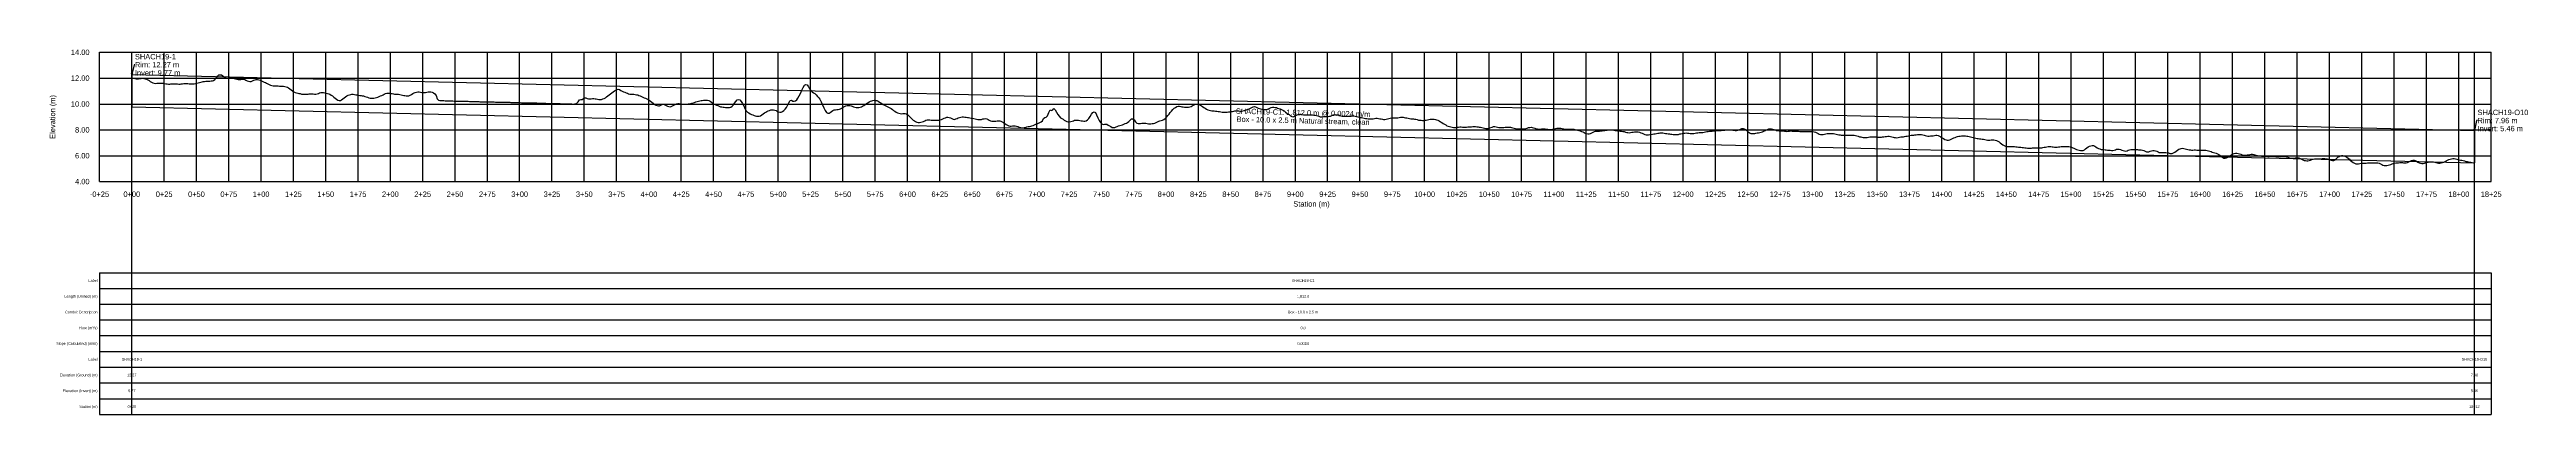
# Model space of a CAD drawing. Extents: x -64 to 1852, y -140 to 142.
import ezdxf
from ezdxf.enums import TextEntityAlignment as Align

# ---------------------------------------------------------------- set-up
doc = ezdxf.new("R2010")
doc.units = 0
for name, color, linetype in [('Annotation', 7, 'Continuous'), ('Annotation_Table', 254, 'Continuous'), ('Crown', 7, 'Continuous'), ('Grid', 254, 'Continuous'), ('Grid_Text', 7, 'Continuous'), ('Ground_Elevation', 3, 'Continuous'), ('Hydraulic_Grade', 5, 'Continuous'), ('Invert', 7, 'Continuous'), ('Structure', 7, 'Continuous')]:
    doc.layers.add(name, color=color, linetype=linetype)

msp = doc.modelspace()

# ---------------------------------------------------------------- linework, layer by layer
at = {"layer": 'Annotation', "color": 0}
for points in [[(0, 122.7), (-0.2, 123.7), (0.6, 123.5)], [(1812, 79.6), (1811.8, 80.6), (1812.6, 80.4)]]:
    msp.add_lwpolyline(points, close=True, dxfattribs=at)
for points in [[(2.4, 130.4), (1.7, 130.4), (0, 122.7)], [(1814.4, 87.2), (1813.7, 87.2), (1812, 79.6)]]:
    msp.add_lwpolyline(points, dxfattribs=at)
at = {"layer": 'Annotation_Table', "color": 254}
for points in [[(0, -140.2), (0, 140)], [(1812, -140.2), (1812, 140)], [(-25, -30.5), (1825, -30.5)], [(-25, -30.5), (-25, -140.2)], [(1825, -30.5), (1825, -140.2)], [(-25, -42.7), (1825, -42.7)], [(-25, -54.9), (1825, -54.9)], [(-25, -67.1), (1825, -67.1)], [(-25, -79.2), (1825, -79.2)], [(-25, -91.4), (1825, -91.4)], [(-25, -103.6), (1825, -103.6)], [(-25, -115.8), (1825, -115.8)], [(-25, -128), (1825, -128)], [(-25, -140.2), (1825, -140.2)]]:
    msp.add_lwpolyline(points, dxfattribs=at)
at = {"layer": 'Crown', "color": 0}
for points in [[(0, 122.7), (0, 122.7)], [(0, 122.7), (1812, 79.6)], [(1812, 79.6), (1812, 79.6)]]:
    msp.add_lwpolyline(points, dxfattribs=at)
at = {"layer": 'Grid', "color": 254}
for points in [[(-25, 140), (1825, 140)], [(-25, 40), (-25, 140)], [(0, 40), (0, 140)], [(25, 40), (25, 140)], [(50, 40), (50, 140)], [(75, 40), (75, 140)], [(100, 40), (100, 140)], [(125, 40), (125, 140)], [(150, 40), (150, 140)], [(175, 40), (175, 140)], [(200, 40), (200, 140)], [(225, 40), (225, 140)], [(250, 40), (250, 140)], [(275, 40), (275, 140)], [(300, 40), (300, 140)], [(325, 40), (325, 140)], [(350, 40), (350, 140)], [(375, 40), (375, 140)], [(400, 40), (400, 140)], [(425, 40), (425, 140)], [(450, 40), (450, 140)], [(475, 40), (475, 140)], [(500, 40), (500, 140)], [(525, 40), (525, 140)], [(550, 40), (550, 140)], [(575, 40), (575, 140)], [(600, 40), (600, 140)], [(625, 40), (625, 140)], [(650, 40), (650, 140)], [(675, 40), (675, 140)], [(700, 40), (700, 140)], [(725, 40), (725, 140)], [(750, 40), (750, 140)], [(775, 40), (775, 140)], [(800, 40), (800, 140)], [(825, 40), (825, 140)], [(850, 40), (850, 140)], [(875, 40), (875, 140)], [(900, 40), (900, 140)], [(925, 40), (925, 140)], [(950, 40), (950, 140)], [(975, 40), (975, 140)], [(1000, 40), (1000, 140)], [(1025, 40), (1025, 140)], [(1050, 40), (1050, 140)], [(1075, 40), (1075, 140)], [(1100, 40), (1100, 140)], [(1125, 40), (1125, 140)], [(1150, 40), (1150, 140)], [(1175, 40), (1175, 140)], [(1200, 40), (1200, 140)], [(1225, 40), (1225, 140)], [(1250, 40), (1250, 140)], [(1275, 40), (1275, 140)], [(1300, 40), (1300, 140)], [(1325, 40), (1325, 140)], [(1350, 40), (1350, 140)], [(1375, 40), (1375, 140)], [(1400, 40), (1400, 140)], [(1425, 40), (1425, 140)], [(1450, 40), (1450, 140)], [(1475, 40), (1475, 140)], [(1500, 40), (1500, 140)], [(1525, 40), (1525, 140)], [(1550, 40), (1550, 140)], [(1575, 40), (1575, 140)], [(1600, 40), (1600, 140)], [(1625, 40), (1625, 140)], [(1650, 40), (1650, 140)], [(1675, 40), (1675, 140)], [(1700, 40), (1700, 140)], [(1725, 40), (1725, 140)], [(1750, 40), (1750, 140)], [(1775, 40), (1775, 140)], [(1800, 40), (1800, 140)], [(1825, 40), (1825, 140)], [(-25, 120), (1825, 120)], [(-25, 100), (1825, 100)], [(-25, 80), (1825, 80)], [(-25, 60), (1825, 60)], [(-25, 40), (1825, 40)]]:
    msp.add_lwpolyline(points, dxfattribs=at)
at = {"layer": 'Ground_Elevation', "color": 3}
msp.add_lwpolyline([(0.3, 120.3), (1.3, 120), (2.3, 119.7), (3.3, 119.5), (4.3, 119.5), (5.3, 119.6), (6.3, 119.7), (7.3, 119.8), (8.3, 119.9), (9.3, 119.8), (10.3, 119.6), (11.3, 119.3), (12.3, 118.8), (13.3, 118.1), (14.3, 117.5), (15.3, 117), (16.3, 116.5), (17.3, 116.1), (18.3, 115.9), (19.3, 116), (20.3, 116.1), (21.3, 116.2), (22.3, 116.1), (23.3, 116.1), (24.3, 116), (25.3, 115.8), (26.3, 115.7), (27.3, 115.5), (28.3, 115.4), (29.3, 115.4), (30.3, 115.5), (31.3, 115.6), (32.3, 115.7), (33.3, 115.6), (34.3, 115.6), (35.3, 115.5), (36.3, 115.4), (37.3, 115.4), (38.3, 115.5), (39.3, 115.7), (40.3, 115.8), (41.3, 115.9), (42.3, 115.9), (43.3, 115.8), (44.3, 115.7), (45.3, 115.6), (46.3, 115.5), (47.3, 115.5), (48.3, 115.6), (49.3, 115.8), (50.3, 116.1), (51.3, 116.3), (52.3, 116.7), (53.3, 117), (54.3, 117.2), (55.3, 117.4), (56.3, 117.5), (57.3, 117.6), (58.3, 117.6), (59.3, 117.7), (60.3, 117.7), (61.3, 117.8), (62.3, 118), (63.3, 118.3), (64.3, 118.9), (65.3, 120), (66.3, 121.5), (67.3, 122.6), (68.3, 122.5), (69.3, 122.6), (70.3, 121.8), (71.3, 121), (72.3, 120.5), (73.3, 120.1), (74.3, 120), (75.3, 120), (76.3, 120.1), (77.3, 120.1), (78.3, 120), (79.3, 119.8), (80.3, 119.5), (81.3, 119.2), (82.3, 119), (83.3, 119), (84.3, 119), (85.3, 119.1), (86.3, 119.1), (87.3, 118.9), (88.3, 118.5), (89.3, 118), (90.3, 117.6), (91.3, 117.4), (92.3, 117.5), (93.3, 117.9), (94.3, 118.4), (95.3, 118.8), (96.3, 119), (97.3, 119), (98.3, 118.8), (99.3, 118.4), (100.3, 118), (101.3, 117.5), (102.3, 117), (103.3, 116.6), (104.3, 116.1), (105.3, 115.6), (106.3, 115), (107.3, 114.6), (108.3, 114.2), (109.3, 114.1), (110.3, 114), (111.3, 114.1), (112.3, 114.1), (113.3, 114), (114.3, 113.9), (115.3, 113.8), (116.3, 113.8), (117.3, 113.7), (118.3, 113.6), (119.3, 113.4), (120.3, 113.1), (121.3, 112.6), (122.3, 111.8), (123.3, 110.9), (124.3, 110.1), (125.3, 109.5), (126.3, 108.9), (127.3, 108.6), (128.3, 108.4), (129.3, 108.2), (130.3, 108), (131.3, 107.7), (132.3, 107.6), (133.3, 107.5), (134.3, 107.5), (135.3, 107.6), (136.3, 107.7), (137.3, 107.8), (138.3, 107.8), (139.3, 107.8), (140.3, 107.8), (141.3, 107.7), (142.3, 107.7), (143.3, 107.8), (144.3, 108.2), (145.3, 108.6), (146.3, 108.8), (147.3, 108.9), (148.3, 108.8), (149.3, 108.7), (150.3, 108.5), (151.3, 108.2), (152.3, 107.9), (153.3, 107.5), (154.3, 106.9), (155.3, 106.2), (156.3, 105.3), (157.3, 104.5), (158.3, 103.7), (159.3, 103), (160.3, 102.7), (161.3, 102.8), (162.3, 103.3), (163.3, 104), (164.3, 104.8), (165.3, 105.6), (166.3, 106.3), (167.3, 106.9), (168.3, 107.2), (169.3, 107.4), (170.3, 107.5), (171.3, 107.5), (172.3, 107.4), (173.3, 107.2), (174.3, 107), (175.3, 106.8), (176.3, 106.6), (177.3, 106.5), (178.3, 106.3), (179.3, 106.2), (180.3, 105.9), (181.3, 105.6), (182.3, 105.2), (183.3, 104.8), (184.3, 104.5), (185.3, 104.4), (186.3, 104.4), (187.3, 104.5), (188.3, 104.7), (189.3, 105.1), (190.3, 105.4), (191.3, 105.8), (192.3, 106.2), (193.3, 106.7), (194.3, 107.2), (195.3, 107.7), (196.3, 108.1), (197.3, 108.3), (198.3, 108.4), (199.3, 108.3), (200.3, 108.2), (201.3, 108), (202.3, 107.8), (203.3, 107.6), (204.3, 107.6), (205.3, 107.6), (206.3, 107.5), (207.3, 107.3), (208.3, 107.1), (209.3, 106.8), (210.3, 106.6), (211.3, 106.5), (212.3, 106.4), (213.3, 106.3), (214.3, 106.4), (215.3, 106.8), (216.3, 107.4), (217.3, 108), (218.3, 108.6), (219.3, 109), (220.3, 109.2), (221.3, 109.3), (222.3, 109.3), (223.3, 109.1), (224.3, 109), (225.3, 108.9), (226.3, 108.9), (227.3, 109), (228.3, 109.1), (229.3, 109.3), (230.3, 109.4), (231.3, 109.3), (232.3, 109.1), (233.3, 108.6), (234.3, 107.8), (235.3, 106.5), (236.3, 104.1), (237.3, 102.9), (238.3, 102.7), (239.3, 102.8), (240.3, 102.7), (241.3, 102.6), (242.3, 102.5), (243.3, 102.5), (244.3, 102.5), (245.3, 102.4), (246.3, 102.4), (247.3, 102.4), (248.3, 102.4), (249.3, 102.3), (250.3, 102.3), (251.3, 102.3), (252.3, 102.3), (253.3, 102.2), (254.3, 102.2), (255.3, 102.2), (256.3, 102.2), (257.3, 102.1), (258.3, 102.1), (259.3, 102.1), (260.3, 102.1), (261.3, 102), (262.3, 102), (263.3, 102), (264.3, 102), (265.3, 101.9), (266.3, 101.9), (267.3, 101.9), (268.3, 101.9), (269.3, 101.8), (270.3, 101.8), (271.3, 101.8), (272.3, 101.8), (273.3, 101.7), (274.3, 101.7), (275.3, 101.7), (276.3, 101.7), (277.3, 101.6), (278.3, 101.6), (279.3, 101.6), (280.3, 101.6), (281.3, 101.5), (282.3, 101.5), (283.3, 101.5), (284.3, 101.5), (285.3, 101.4), (286.3, 101.4), (287.3, 101.4), (288.3, 101.4), (289.3, 101.3), (290.3, 101.3), (291.3, 101.3), (292.3, 101.3), (293.3, 101.2), (294.3, 101.2), (295.3, 101.2), (296.3, 101.2), (297.3, 101.1), (298.3, 101.1), (299.3, 101.1), (300.3, 101.1), (301.3, 101), (302.3, 101), (303.3, 101), (304.3, 101), (305.3, 100.9), (306.3, 100.9), (307.3, 100.9), (308.3, 100.9), (309.3, 100.8), (310.3, 100.8), (311.3, 100.8), (312.3, 100.8), (313.3, 100.8), (314.3, 100.7), (315.3, 100.7), (316.3, 100.6), (317.3, 100.6), (318.3, 100.6), (319.3, 100.6), (320.3, 100.6), (321.3, 100.5), (322.3, 100.5), (323.3, 100.5), (324.3, 100.5), (325.3, 100.5), (326.3, 100.4), (327.3, 100.4), (328.3, 100.3), (329.3, 100.3), (330.3, 100.3), (331.3, 100.3), (332.3, 100.2), (333.3, 100.2), (334.3, 100.2), (335.3, 100.2), (336.3, 100.1), (337.3, 100.1), (338.3, 100.1), (339.3, 100.1), (340.3, 100.1), (341.3, 100), (342.3, 100.1), (343.3, 100.2), (344.3, 100.7), (345.3, 101.6), (346.3, 103.1), (347.3, 103.6), (348.3, 103.6), (349.3, 104.2), (350.3, 104.8), (351.3, 104.7), (352.3, 104.2), (353.3, 103.9), (354.3, 104), (355.3, 104.1), (356.3, 104.2), (357.3, 104.2), (358.3, 104.1), (359.3, 103.9), (360.3, 103.8), (361.3, 103.6), (362.3, 103.5), (363.3, 103.6), (364.3, 103.9), (365.3, 104.3), (366.3, 104.9), (367.3, 105.6), (368.3, 106.4), (369.3, 107.1), (370.3, 107.9), (371.3, 108.7), (372.3, 109.4), (373.3, 110.1), (374.3, 110.8), (375.3, 111.2), (376.3, 111.5), (377.3, 111.2), (378.3, 110.5), (379.3, 109.9), (380.3, 109.5), (381.3, 109.1), (382.3, 108.7), (383.3, 108.3), (384.3, 107.9), (385.3, 107.6), (386.3, 107.5), (387.3, 107.5), (388.3, 107.5), (389.3, 107.4), (390.3, 107.2), (391.3, 107), (392.3, 106.6), (393.3, 106.2), (394.3, 105.8), (395.3, 105.3), (396.3, 104.9), (397.3, 104.5), (398.3, 104.1), (399.3, 103.6), (400.3, 102.9), (401.3, 102.1), (402.3, 101.3), (403.3, 100.6), (404.3, 99.7), (405.3, 99.2), (406.3, 98.9), (407.3, 98.7), (408.3, 98.7), (409.3, 99), (410.3, 99.6), (411.3, 99.8), (412.3, 99.4), (413.3, 98.8), (414.3, 98.3), (415.3, 98), (416.3, 97.9), (417.3, 98.1), (418.3, 98.5), (419.3, 99), (420.3, 99.6), (421.3, 100.1), (422.3, 100.3), (423.3, 100.4), (424.3, 100.2), (425.3, 100), (426.3, 99.9), (427.3, 99.9), (428.3, 100), (429.3, 100), (430.3, 100.1), (431.3, 100.2), (432.3, 100.4), (433.3, 100.7), (434.3, 100.9), (435.3, 101.2), (436.3, 101.6), (437.3, 101.9), (438.3, 102.2), (439.3, 102.4), (440.3, 102.6), (441.3, 102.8), (442.3, 102.9), (443.3, 103), (444.3, 103), (445.3, 102.9), (446.3, 102.6), (447.3, 102.1), (448.3, 101.4), (449.3, 100.7), (450.3, 100), (451.3, 99.5), (452.3, 99.1), (453.3, 98.8), (454.3, 98.4), (455.3, 97.9), (456.3, 97.7), (457.3, 97.6), (458.3, 97.5), (459.3, 97.4), (460.3, 97.4), (461.3, 97.3), (462.3, 97.3), (463.3, 97.6), (464.3, 98.3), (465.3, 99.3), (466.3, 100.6), (467.3, 102), (468.3, 103.1), (469.3, 103.5), (470.3, 103.2), (471.3, 102), (472.3, 100.5), (473.3, 98.5), (474.3, 96.5), (475.3, 94.8), (476.3, 93.7), (477.3, 93.1), (478.3, 92.4), (479.3, 91.9), (480.3, 91.5), (481.3, 91.2), (482.3, 90.9), (483.3, 90.6), (484.3, 90.5), (485.3, 90.5), (486.3, 90.9), (487.3, 91.6), (488.3, 92.4), (489.3, 93.1), (490.3, 93.7), (491.3, 94.2), (492.3, 94.7), (493.3, 95.1), (494.3, 95.5), (495.3, 95.6), (496.3, 95.5), (497.3, 95.2), (498.3, 94.9), (499.3, 94.3), (500.3, 93.9), (501.3, 93.6), (502.3, 93.7), (503.3, 94.2), (504.3, 95), (505.3, 96.1), (506.3, 97.3), (507.3, 98.9), (508.3, 100.8), (509.3, 102.8), (510.3, 103), (511.3, 102.3), (512.3, 102.1), (513.3, 102.4), (514.3, 103.2), (515.3, 104.5), (516.3, 106.2), (517.3, 108.2), (518.3, 110.6), (519.3, 112.8), (520.3, 114.5), (521.3, 115.2), (522.3, 114.8), (523.3, 113.4), (524.3, 111.8), (525.3, 110.5), (526.3, 109.5), (527.3, 108.7), (528.3, 108), (529.3, 107.1), (530.3, 105.9), (531.3, 104.7), (532.3, 103.7), (533.3, 101.7), (534.3, 99.3), (535.3, 97), (536.3, 95), (537.3, 93.5), (538.3, 92.8), (539.3, 92.8), (540.3, 93.5), (541.3, 94.3), (542.3, 95.1), (543.3, 95.5), (544.3, 95.6), (545.3, 95.7), (546.3, 95.8), (547.3, 96), (548.3, 96.3), (549.3, 96.9), (550.3, 97.5), (551.3, 98.1), (552.3, 98.6), (553.3, 98.8), (554.3, 98.9), (555.3, 98.8), (556.3, 98.6), (557.3, 98.3), (558.3, 97.9), (559.3, 97.6), (560.3, 97.4), (561.3, 97.3), (562.3, 97.3), (563.3, 97.5), (564.3, 97.8), (565.3, 98.3), (566.3, 98.9), (567.3, 99.6), (568.3, 100.3), (569.3, 101), (570.3, 101.6), (571.3, 102.1), (572.3, 102.5), (573.3, 102.8), (574.3, 102.9), (575.3, 102.8), (576.3, 102.6), (577.3, 102.1), (578.3, 101.5), (579.3, 100.8), (580.3, 100.2), (581.3, 99.5), (582.3, 99), (583.3, 98.5), (584.3, 98), (585.3, 97.5), (586.3, 97), (587.3, 96.4), (588.3, 95.7), (589.3, 95.1), (590.3, 94.4), (591.3, 93.7), (592.3, 93.1), (593.3, 92.8), (594.3, 92.6), (595.3, 92.5), (596.3, 92.6), (597.3, 92.7), (598.3, 92.7), (599.3, 92.4), (600.3, 91.6), (601.3, 90.6), (602.3, 89.5), (603.3, 88.4), (604.3, 87.5), (605.3, 86.9), (606.3, 86.4), (607.3, 86), (608.3, 85.8), (609.3, 85.8), (610.3, 85.9), (611.3, 86.2), (612.3, 86.5), (613.3, 87), (614.3, 87.4), (615.3, 87.7), (616.3, 87.8), (617.3, 87.8), (618.3, 87.6), (619.3, 87.5), (620.3, 87.5), (621.3, 87.5), (622.3, 87.5), (623.3, 87.5), (624.3, 87.6), (625.3, 87.8), (626.3, 88.1), (627.3, 88.5), (628.3, 89), (629.3, 89.4), (630.3, 89.7), (631.3, 89.8), (632.3, 89.6), (633.3, 89.2), (634.3, 88.7), (635.3, 88.2), (636.3, 88.1), (637.3, 88.4), (638.3, 88.8), (639.3, 89.2), (640.3, 89.5), (641.3, 89.9), (642.3, 90.1), (643.3, 90), (644.3, 89.8), (645.3, 89.7), (646.3, 89.6), (647.3, 89.5), (648.3, 89.2), (649.3, 89.1), (650.3, 89), (651.3, 88.8), (652.3, 88.5), (653.3, 88.2), (654.3, 88.1), (655.3, 88), (656.3, 88), (657.3, 88.1), (658.3, 88.4), (659.3, 88.6), (660.3, 88.7), (661.3, 88.5), (662.3, 88), (663.3, 87.4), (664.3, 87), (665.3, 86.8), (666.3, 86.6), (667.3, 86.6), (668.3, 86.7), (669.3, 86.9), (670.3, 87), (671.3, 87), (672.3, 86.7), (673.3, 86.2), (674.3, 85.6), (675.3, 84.9), (676.3, 84.1), (677.3, 83.5), (678.3, 83), (679.3, 82.9), (680.3, 82.9), (681.3, 83), (682.3, 83.1), (683.3, 83), (684.3, 82.8), (685.3, 82.5), (686.3, 82.1), (687.3, 81.8), (688.3, 81.6), (689.3, 81.6), (690.3, 81.7), (691.3, 81.9), (692.3, 82.3), (693.3, 82.5), (694.3, 82.7), (695.3, 82.8), (696.3, 83), (697.3, 83.4), (698.3, 83.9), (699.3, 84.4), (700.3, 84.7), (701.3, 85.1), (702.3, 85.6), (703.3, 86.2), (704.3, 87.1), (705.3, 88.8), (706.3, 89.5), (707.3, 89.9), (708.3, 90.9), (709.3, 93.4), (710.3, 95.6), (711.3, 95.1), (712.3, 95.6), (713.3, 96.5), (714.3, 95.4), (715.3, 93.7), (716.3, 91.9), (717.3, 90.5), (718.3, 89.3), (719.3, 88.7), (720.3, 88.2), (721.3, 87.5), (722.3, 86.9), (723.3, 86.4), (724.3, 86.2), (725.3, 86.2), (726.3, 86.4), (727.3, 86.8), (728.3, 87.1), (729.3, 87.4), (730.3, 87.6), (731.3, 87.6), (732.3, 87.5), (733.3, 87.3), (734.3, 87.1), (735.3, 86.9), (736.3, 86.8), (737.3, 86.8), (738.3, 87.1), (739.3, 87.8), (740.3, 88.9), (741.3, 90.4), (742.3, 92.1), (743.3, 93.5), (744.3, 94), (745.3, 93.4), (746.3, 91.5), (747.3, 89.2), (748.3, 87.2), (749.3, 85.7), (750.3, 84.6), (751.3, 84.1), (752.3, 84.3), (753.3, 84.5), (754.3, 84.4), (755.3, 83.7), (756.3, 83), (757.3, 82.5), (758.3, 81.9), (759.3, 81.7), (760.3, 81.8), (761.3, 82.3), (762.3, 82.7), (763.3, 83.1), (764.3, 83.4), (765.3, 83.7), (766.3, 84), (767.3, 84.4), (768.3, 84.9), (769.3, 85.3), (770.3, 85.7), (771.3, 86.4), (772.3, 87.5), (773.3, 88.5), (774.3, 88.6), (775.3, 87.7), (776.3, 86.3), (777.3, 85.2), (778.3, 84.8), (779.3, 84.8), (780.3, 84.9), (781.3, 85.1), (782.3, 85.2), (783.3, 85.2), (784.3, 85.1), (785.3, 84.8), (786.3, 84.7), (787.3, 84.7), (788.3, 84.7), (789.3, 84.8), (790.3, 85), (791.3, 85.3), (792.3, 85.7), (793.3, 86.2), (794.3, 86.6), (795.3, 87), (796.3, 87.2), (797.3, 87.5), (798.3, 88), (799.3, 88.8), (800.3, 89.8), (801.3, 91), (802.3, 92.2), (803.3, 93.4), (804.3, 94.5), (805.3, 95.7), (806.3, 96.7), (807.3, 97.4), (808.3, 98), (809.3, 98.3), (810.3, 98.3), (811.3, 98.1), (812.3, 97.9), (813.3, 97.7), (814.3, 97.6), (815.3, 97.5), (816.3, 97.5), (817.3, 97.6), (818.3, 97.8), (819.3, 98.1), (820.3, 98.6), (821.3, 99), (822.3, 99.5), (823.3, 99.8), (824.3, 99.8), (825.3, 99.6), (826.3, 99.2), (827.3, 98.7), (828.3, 98), (829.3, 97.3), (830.3, 96.7), (831.3, 96.1), (832.3, 95.6), (833.3, 95.2), (834.3, 95), (835.3, 94.8), (836.3, 94.7), (837.3, 94.6), (838.3, 94.5), (839.3, 94.4), (840.3, 94.2), (841.3, 94.1), (842.3, 93.9), (843.3, 93.8), (844.3, 93.8), (845.3, 93.7), (846.3, 93.7), (847.3, 93.8), (848.3, 93.9), (849.3, 94), (850.3, 94.1), (851.3, 94.3), (852.3, 94.5), (853.3, 94.6), (854.3, 94.7), (855.3, 94.7), (856.3, 94.6), (857.3, 94.4), (858.3, 94.4), (859.3, 94.6), (860.3, 94.9), (861.3, 95.2), (862.3, 95.6), (863.3, 96), (864.3, 96.3), (865.3, 96.8), (866.3, 97.3), (867.3, 97.8), (868.3, 98.1), (869.3, 97.9), (870.3, 97.4), (871.3, 96.9), (872.3, 96.4), (873.3, 96.2), (874.3, 96), (875.3, 95.9), (876.3, 95.7), (877.3, 95.7), (878.3, 95.9), (879.3, 96.3), (880.3, 96.8), (881.3, 97.2), (882.3, 97.5), (883.3, 97.6), (884.3, 97.4), (885.3, 97.2), (886.3, 96.9), (887.3, 96.6), (888.3, 96.2), (889.3, 95.8), (890.3, 95.3), (891.3, 94.6), (892.3, 93.8), (893.3, 93), (894.3, 92.3), (895.3, 91.8), (896.3, 90.8), (897.3, 90.3), (898.3, 90.2), (899.3, 90.6), (900.3, 91.1), (901.3, 91.6), (902.3, 92), (903.3, 92.2), (904.3, 92.2), (905.3, 91.8), (906.3, 91.7), (907.3, 91.7), (908.3, 91.7), (909.3, 91.7), (910.3, 91.7), (911.3, 91.6), (912.3, 91.6), (913.3, 91.5), (914.3, 91.4), (915.3, 91.3), (916.3, 91.1), (917.3, 90.9), (918.3, 90.7), (919.3, 90.2), (920.3, 90.1), (921.3, 90.2), (922.3, 90.3), (923.3, 90.4), (924.3, 90.3), (925.3, 90.3), (926.3, 90.5), (927.3, 90.7), (928.3, 91.1), (929.3, 91.5), (930.3, 91.7), (931.3, 91.8), (932.3, 91.7), (933.3, 91.5), (934.3, 91.2), (935.3, 90.8), (936.3, 90.7), (937.3, 90.7), (938.3, 90.7), (939.3, 90.7), (940.3, 90.7), (941.3, 90.6), (942.3, 90.6), (943.3, 90.7), (944.3, 90.8), (945.3, 90.8), (946.3, 90.6), (947.3, 90.4), (948.3, 90.1), (949.3, 89.8), (950.3, 89.6), (951.3, 89.5), (952.3, 89.2), (953.3, 89), (954.3, 88.8), (955.3, 88.7), (956.3, 88.6), (957.3, 88.5), (958.3, 88.5), (959.3, 88.5), (960.3, 88.6), (961.3, 88.8), (962.3, 89), (963.3, 89), (964.3, 88.8), (965.3, 88.6), (966.3, 88.4), (967.3, 88.2), (968.3, 88.1), (969.3, 88.1), (970.3, 88.2), (971.3, 88.4), (972.3, 88.7), (973.3, 89), (974.3, 89.3), (975.3, 89.4), (976.3, 89.4), (977.3, 89.3), (978.3, 89.3), (979.3, 89.4), (980.3, 89.5), (981.3, 89.7), (982.3, 89.7), (983.3, 89.7), (984.3, 89.6), (985.3, 89.4), (986.3, 89.2), (987.3, 89), (988.3, 88.7), (989.3, 88.5), (990.3, 88.4), (991.3, 88.4), (992.3, 88.3), (993.3, 88.2), (994.3, 87.9), (995.3, 87.6), (996.3, 87.4), (997.3, 87.4), (998.3, 87.3), (999.3, 87.3), (1000.3, 87.4), (1001.3, 87.6), (1002.3, 87.8), (1003.3, 88), (1004.3, 88.2), (1005.3, 88.3), (1006.3, 88.3), (1007.3, 88.2), (1008.3, 87.9), (1009.3, 87.7), (1010.3, 87.5), (1011.3, 87), (1012.3, 86.3), (1013.3, 85.6), (1014.3, 85), (1015.3, 84.4), (1016.3, 83.8), (1017.3, 83.2), (1018.3, 82.9), (1019.3, 82.6), (1020.3, 82.3), (1021.3, 82), (1022.3, 81.8), (1023.3, 81.8), (1024.3, 81.9), (1025.3, 82), (1026.3, 82.2), (1027.3, 82.4), (1028.3, 82.4), (1029.3, 82.2), (1030.3, 82.2), (1031.3, 82.2), (1032.3, 82.2), (1033.3, 82.3), (1034.3, 82.3), (1035.3, 82.4), (1036.3, 82.4), (1037.3, 82.5), (1038.3, 82.5), (1039.3, 82.5), (1040.3, 82.4), (1041.3, 82.4), (1042.3, 82.2), (1043.3, 82), (1044.3, 81.8), (1045.3, 81.5), (1046.3, 81.3), (1047.3, 81), (1048.3, 81), (1049.3, 81.1), (1050.3, 81.5), (1051.3, 81.9), (1052.3, 82.2), (1053.3, 82.5), (1054.3, 82.5), (1055.3, 82.3), (1056.3, 82.1), (1057.3, 81.9), (1058.3, 81.7), (1059.3, 81.7), (1060.3, 81.7), (1061.3, 81.8), (1062.3, 82), (1063.3, 82.2), (1064.3, 82.2), (1065.3, 82.2), (1066.3, 82), (1067.3, 81.9), (1068.3, 81.6), (1069.3, 81.4), (1070.3, 81.1), (1071.3, 80.9), (1072.3, 80.8), (1073.3, 80.7), (1074.3, 80.7), (1075.3, 80.7), (1076.3, 80.8), (1077.3, 80.8), (1078.3, 81), (1079.3, 81.4), (1080.3, 81.7), (1081.3, 81.9), (1082.3, 82), (1083.3, 81.8), (1084.3, 81.5), (1085.3, 81.2), (1086.3, 80.9), (1087.3, 80.7), (1088.3, 80.6), (1089.3, 80.6), (1090.3, 80.7), (1091.3, 80.8), (1092.3, 80.8), (1093.3, 80.7), (1094.3, 80.6), (1095.3, 80.6), (1096.3, 80.4), (1097.3, 80.3), (1098.3, 80.4), (1099.3, 80.5), (1100.3, 80.8), (1101.3, 81.1), (1102.3, 81.4), (1103.3, 81.4), (1104.3, 81.4), (1105.3, 81.2), (1106.3, 81), (1107.3, 80.8), (1108.3, 80.6), (1109.3, 80.5), (1110.3, 80.5), (1111.3, 80.5), (1112.3, 80.6), (1113.3, 80.6), (1114.3, 80.6), (1115.3, 80.5), (1116.3, 80.2), (1117.3, 80), (1118.3, 79.8), (1119.3, 79.6), (1120.3, 79.2), (1121.3, 78.8), (1122.3, 78.4), (1123.3, 78), (1124.3, 77.5), (1125.3, 77.2), (1126.3, 77), (1127.3, 77), (1128.3, 77.2), (1129.3, 77.7), (1130.3, 78.2), (1131.3, 78.6), (1132.3, 78.9), (1133.3, 79), (1134.3, 79.1), (1135.3, 79.1), (1136.3, 79.2), (1137.3, 79.2), (1138.3, 79.4), (1139.3, 79.5), (1140.3, 79.7), (1141.3, 79.8), (1142.3, 79.9), (1143.3, 79.9), (1144.3, 80), (1145.3, 79.9), (1146.3, 79.8), (1147.3, 79.6), (1148.3, 79.5), (1149.3, 79.3), (1150.3, 79.2), (1151.3, 79.1), (1152.3, 79), (1153.3, 78.8), (1154.3, 78.6), (1155.3, 78.3), (1156.3, 78), (1157.3, 77.9), (1158.3, 77.8), (1159.3, 77.9), (1160.3, 78.1), (1161.3, 78.3), (1162.3, 78.4), (1163.3, 78.5), (1164.3, 78.5), (1165.3, 78.4), (1166.3, 78.2), (1167.3, 77.8), (1168.3, 77.4), (1169.3, 77), (1170.3, 76.5), (1171.3, 76.2), (1172.3, 76.1), (1173.3, 76.2), (1174.3, 76.4), (1175.3, 76.5), (1176.3, 76.6), (1177.3, 76.8), (1178.3, 77), (1179.3, 77.2), (1180.3, 77.4), (1181.3, 77.5), (1182.3, 77.6), (1183.3, 77.7), (1184.3, 77.6), (1185.3, 77.4), (1186.3, 77.2), (1187.3, 77.1), (1188.3, 76.9), (1189.3, 76.8), (1190.3, 76.7), (1191.3, 76.6), (1192.3, 76.4), (1193.3, 76.3), (1194.3, 76.3), (1195.3, 76.4), (1196.3, 76.5), (1197.3, 76.8), (1198.3, 76.9), (1199.3, 77.1), (1200.3, 77.4), (1201.3, 77.5), (1202.3, 77.6), (1203.3, 77.5), (1204.3, 77.4), (1205.3, 77.2), (1206.3, 77.1), (1207.3, 77.1), (1208.3, 77.2), (1209.3, 77.4), (1210.3, 77.6), (1211.3, 77.8), (1212.3, 77.9), (1213.3, 78), (1214.3, 77.9), (1215.3, 77.9), (1216.3, 78.1), (1217.3, 78.4), (1218.3, 78.6), (1219.3, 78.8), (1220.3, 78.9), (1221.3, 79), (1222.3, 79.1), (1223.3, 79.2), (1224.3, 79.3), (1225.3, 79.3), (1226.3, 79.4), (1227.3, 79.5), (1228.3, 79.6), (1229.3, 79.6), (1230.3, 79.7), (1231.3, 79.8), (1232.3, 79.8), (1233.3, 79.9), (1234.3, 79.9), (1235.3, 79.9), (1236.3, 79.9), (1237.3, 79.9), (1238.3, 79.8), (1239.3, 79.7), (1240.3, 79.5), (1241.3, 79.4), (1242.3, 79.7), (1243.3, 80.1), (1244.3, 80.6), (1245.3, 81), (1246.3, 81.1), (1247.3, 80.9), (1248.3, 80.4), (1249.3, 79.5), (1250.3, 78.5), (1251.3, 77.8), (1252.3, 77.3), (1253.3, 77.1), (1254.3, 77.1), (1255.3, 77.3), (1256.3, 77.5), (1257.3, 77.6), (1258.3, 77.8), (1259.3, 78), (1260.3, 78.2), (1261.3, 78.5), (1262.3, 78.9), (1263.3, 79.4), (1264.3, 79.9), (1265.3, 80.4), (1266.3, 80.7), (1267.3, 80.9), (1268.3, 80.9), (1269.3, 80.6), (1270.3, 80.3), (1271.3, 79.9), (1272.3, 79.6), (1273.3, 79.4), (1274.3, 79.3), (1275.3, 79.3), (1276.3, 79.2), (1277.3, 79.2), (1278.3, 79), (1279.3, 78.9), (1280.3, 78.8), (1281.3, 78.9), (1282.3, 79.1), (1283.3, 79.2), (1284.3, 79.1), (1285.3, 79), (1286.3, 79), (1287.3, 78.9), (1288.3, 78.9), (1289.3, 78.9), (1290.3, 78.8), (1291.3, 78.8), (1292.3, 78.7), (1293.3, 78.7), (1294.3, 78.6), (1295.3, 78.6), (1296.3, 78.6), (1297.3, 78.6), (1298.3, 78.6), (1299.3, 78.6), (1300.3, 78.6), (1301.3, 78.4), (1302.3, 78.2), (1303.3, 77.7), (1304.3, 77.1), (1305.3, 76.7), (1306.3, 76.5), (1307.3, 76.4), (1308.3, 76.5), (1309.3, 76.7), (1310.3, 77), (1311.3, 77.2), (1312.3, 77.2), (1313.3, 77.3), (1314.3, 77.2), (1315.3, 77.2), (1316.3, 77.1), (1317.3, 76.9), (1318.3, 76.7), (1319.3, 76.5), (1320.3, 76.2), (1321.3, 76.1), (1322.3, 76), (1323.3, 75.9), (1324.3, 75.9), (1325.3, 75.9), (1326.3, 75.9), (1327.3, 75.9), (1328.3, 75.9), (1329.3, 76), (1330.3, 76), (1331.3, 76), (1332.3, 75.9), (1333.3, 75.7), (1334.3, 75.4), (1335.3, 75.1), (1336.3, 74.7), (1337.3, 74.5), (1338.3, 74.3), (1339.3, 74.1), (1340.3, 74.1), (1341.3, 74.1), (1342.3, 74.2), (1343.3, 74.4), (1344.3, 74.5), (1345.3, 74.6), (1346.3, 74.6), (1347.3, 74.6), (1348.3, 74.6), (1349.3, 74.5), (1350.3, 74.4), (1351.3, 74.3), (1352.3, 74.3), (1353.3, 74.4), (1354.3, 74.6), (1355.3, 74.7), (1356.3, 74.8), (1357.3, 74.9), (1358.3, 75), (1359.3, 75), (1360.3, 74.8), (1361.3, 74.6), (1362.3, 74.3), (1363.3, 74.1), (1364.3, 74), (1365.3, 73.9), (1366.3, 74.1), (1367.3, 74.3), (1368.3, 74.5), (1369.3, 74.6), (1370.3, 74.7), (1371.3, 74.9), (1372.3, 75.1), (1373.3, 75.2), (1374.3, 75.4), (1375.3, 75.6), (1376.3, 75.8), (1377.3, 75.9), (1378.3, 76), (1379.3, 76.1), (1380.3, 76.2), (1381.3, 76.3), (1382.3, 76.4), (1383.3, 76.3), (1384.3, 76.3), (1385.3, 76.1), (1386.3, 75.9), (1387.3, 75.6), (1388.3, 75.3), (1389.3, 75.2), (1390.3, 75.2), (1391.3, 75.3), (1392.3, 75.4), (1393.3, 75.5), (1394.3, 75.7), (1395.3, 75.8), (1396.3, 75.8), (1397.3, 75.6), (1398.3, 75.1), (1399.3, 74.5), (1400.3, 73.8), (1401.3, 73.2), (1402.3, 72.6), (1403.3, 72.2), (1404.3, 72), (1405.3, 72), (1406.3, 72.3), (1407.3, 72.8), (1408.3, 73.3), (1409.3, 73.8), (1410.3, 74.2), (1411.3, 74.5), (1412.3, 74.8), (1413.3, 75), (1414.3, 75.2), (1415.3, 75.4), (1416.3, 75.5), (1417.3, 75.5), (1418.3, 75.4), (1419.3, 75.2), (1420.3, 75), (1421.3, 74.8), (1422.3, 74.6), (1423.3, 74.3), (1424.3, 74.1), (1425.3, 73.8), (1426.3, 73.6), (1427.3, 73.4), (1428.3, 73.2), (1429.3, 73.1), (1430.3, 73), (1431.3, 72.8), (1432.3, 72.7), (1433.3, 72.5), (1434.3, 72.3), (1435.3, 72.1), (1436.3, 72.1), (1437.3, 72.1), (1438.3, 72.2), (1439.3, 72.2), (1440.3, 72.2), (1441.3, 72), (1442.3, 71.7), (1443.3, 71.3), (1444.3, 70.7), (1445.3, 69.9), (1446.3, 69.2), (1447.3, 68.4), (1448.3, 67.8), (1449.3, 67.4), (1450.3, 67.2), (1451.3, 67.1), (1452.3, 67.2), (1453.3, 67.2), (1454.3, 67.2), (1455.3, 67.1), (1456.3, 67), (1457.3, 66.9), (1458.3, 66.8), (1459.3, 66.7), (1460.3, 66.6), (1461.3, 66.5), (1462.3, 66.4), (1463.3, 66.3), (1464.3, 66.2), (1465.3, 66), (1466.3, 65.9), (1467.3, 65.9), (1468.3, 65.9), (1469.3, 65.9), (1470.3, 66), (1471.3, 66.2), (1472.3, 66.2), (1473.3, 66.2), (1474.3, 66.1), (1475.3, 66.1), (1476.3, 66.1), (1477.3, 66.2), (1478.3, 66.3), (1479.3, 66.5), (1480.3, 66.7), (1481.3, 66.8), (1482.3, 67), (1483.3, 67), (1484.3, 67), (1485.3, 66.9), (1486.3, 66.8), (1487.3, 66.7), (1488.3, 66.6), (1489.3, 66.7), (1490.3, 66.8), (1491.3, 66.9), (1492.3, 67.1), (1493.3, 67.2), (1494.3, 67.2), (1495.3, 67.2), (1496.3, 67.2), (1497.3, 67.2), (1498.3, 67), (1499.3, 66.8), (1500.3, 66.5), (1501.3, 66.1), (1502.3, 65.8), (1503.3, 65.3), (1504.3, 64.9), (1505.3, 64.5), (1506.3, 64.2), (1507.3, 64), (1508.3, 64), (1509.3, 64.1), (1510.3, 64.6), (1511.3, 65.3), (1512.3, 66.1), (1513.3, 66.8), (1514.3, 67.4), (1515.3, 67.7), (1516.3, 67.8), (1517.3, 67.8), (1518.3, 67.4), (1519.3, 66.8), (1520.3, 66.2), (1521.3, 65.7), (1522.3, 65.2), (1523.3, 64.9), (1524.3, 64.8), (1525.3, 64.7), (1526.3, 64.6), (1527.3, 64.5), (1528.3, 64.4), (1529.3, 64.3), (1530.3, 64.2), (1531.3, 64.1), (1532.3, 64.1), (1533.3, 64.3), (1534.3, 64.6), (1535.3, 65), (1536.3, 65.1), (1537.3, 65), (1538.3, 64.8), (1539.3, 64.4), (1540.3, 64), (1541.3, 63.7), (1542.3, 63.6), (1543.3, 63.8), (1544.3, 64.2), (1545.3, 64.5), (1546.3, 64.8), (1547.3, 64.9), (1548.3, 64.9), (1549.3, 64.9), (1550.3, 64.8), (1551.3, 64.7), (1552.3, 64.6), (1553.3, 64.6), (1554.3, 64.5), (1555.3, 64.4), (1556.3, 64), (1557.3, 63.4), (1558.3, 63), (1559.3, 62.9), (1560.3, 63.1), (1561.3, 63.5), (1562.3, 63.8), (1563.3, 64.1), (1564.3, 64.1), (1565.3, 63.8), (1566.3, 63.4), (1567.3, 63), (1568.3, 62.6), (1569.3, 62.5), (1570.3, 62.5), (1571.3, 62.6), (1572.3, 62.6), (1573.3, 62.5), (1574.3, 62.3), (1575.3, 62.1), (1576.3, 61.8), (1577.3, 61.7), (1578.3, 61.8), (1579.3, 62.2), (1580.3, 62.8), (1581.3, 63.6), (1582.3, 64.3), (1583.3, 65), (1584.3, 65.4), (1585.3, 65.7), (1586.3, 65.8), (1587.3, 65.7), (1588.3, 65.4), (1589.3, 65.1), (1590.3, 64.9), (1591.3, 64.6), (1592.3, 64.5), (1593.3, 64.4), (1594.3, 64.4), (1595.3, 64.5), (1596.3, 64.5), (1597.3, 64.3), (1598.3, 64.2), (1599.3, 64.3), (1600.3, 64.3), (1601.3, 64.4), (1602.3, 64.3), (1603.3, 64.3), (1604.3, 64.2), (1605.3, 64.1), (1606.3, 63.8), (1607.3, 63.5), (1608.3, 63.2), (1609.3, 62.8), (1610.3, 62.6), (1611.3, 62.3), (1612.3, 62), (1613.3, 61.5), (1614.3, 60.9), (1615.3, 60.1), (1616.3, 59.3), (1617.3, 58.6), (1618.3, 58.2), (1619.3, 58.2), (1620.3, 58.4), (1621.3, 58.9), (1622.3, 59.5), (1623.3, 60.2), (1624.3, 60.9), (1625.3, 61.4), (1626.3, 61.7), (1627.3, 61.9), (1628.3, 61.9), (1629.3, 61.8), (1630.3, 61.5), (1631.3, 61.1), (1632.3, 60.7), (1633.3, 60.5), (1634.3, 60.4), (1635.3, 60.5), (1636.3, 60.6), (1637.3, 60.8), (1638.3, 61), (1639.3, 61.1), (1640.3, 61.1), (1641.3, 60.9), (1642.3, 60.6), (1643.3, 60.3), (1644.3, 60.1), (1645.3, 59.9), (1646.3, 59.8), (1647.3, 59.7), (1648.3, 59.7), (1649.3, 59.7), (1650.3, 59.7), (1651.3, 59.6), (1652.3, 59.5), (1653.3, 59.5), (1654.3, 59.6), (1655.3, 59.6), (1656.3, 59.6), (1657.3, 59.6), (1658.3, 59.5), (1659.3, 59.5), (1660.3, 59.3), (1661.3, 59.3), (1662.3, 59.2), (1663.3, 59.3), (1664.3, 59.3), (1665.3, 59.3), (1666.3, 59.2), (1667.3, 59), (1668.3, 58.7), (1669.3, 58.3), (1670.3, 58.1), (1671.3, 58), (1672.3, 58.1), (1673.3, 58.3), (1674.3, 58.5), (1675.3, 58.5), (1676.3, 58.3), (1677.3, 57.8), (1678.3, 57.3), (1679.3, 56.8), (1680.3, 56.4), (1681.3, 56.2), (1682.3, 56), (1683.3, 56), (1684.3, 56.2), (1685.3, 56.6), (1686.3, 57), (1687.3, 57.4), (1688.3, 57.6), (1689.3, 57.6), (1690.3, 57.6), (1691.3, 57.5), (1692.3, 57.5), (1693.3, 57.6), (1694.3, 57.8), (1695.3, 57.9), (1696.3, 57.9), (1697.3, 57.7), (1698.3, 57.5), (1699.3, 57.2), (1700.3, 56.9), (1701.3, 56.6), (1702.3, 56.3), (1703.3, 56.3), (1704.3, 56.9), (1705.3, 57.9), (1706.3, 58.8), (1707.3, 59.5), (1708.3, 59.9), (1709.3, 60.2), (1710.3, 60.1), (1711.3, 59.8), (1712.3, 59.3), (1713.3, 58.8), (1714.3, 58.2), (1715.3, 57.4), (1716.3, 56.4), (1717.3, 55.5), (1718.3, 54.7), (1719.3, 54.1), (1720.3, 53.8), (1721.3, 53.8), (1722.3, 53.8), (1723.3, 54), (1724.3, 54.2), (1725.3, 54.2), (1726.3, 54.3), (1727.3, 54.3), (1728.3, 54.3), (1729.3, 54.4), (1730.3, 54.5), (1731.3, 54.6), (1732.3, 54.6), (1733.3, 54.6), (1734.3, 54.6), (1735.3, 54.5), (1736.3, 54.5), (1737.3, 54.4), (1738.3, 54.2), (1739.3, 53.8), (1740.3, 53.3), (1741.3, 52.8), (1742.3, 52.5), (1743.3, 52.3), (1744.3, 52.4), (1745.3, 52.7), (1746.3, 53), (1747.3, 53.3), (1748.3, 53.6), (1749.3, 53.9), (1750.3, 54.2), (1751.3, 54.4), (1752.3, 54.5), (1753.3, 54.6), (1754.3, 54.7), (1755.3, 54.7), (1756.3, 54.7), (1757.3, 54.6), (1758.3, 54.5), (1759.3, 54.5), (1760.3, 54.7), (1761.3, 55.2), (1762.3, 55.8), (1763.3, 56.3), (1764.3, 56.6), (1765.3, 56.5), (1766.3, 56.2), (1767.3, 55.8), (1768.3, 55.1), (1769.3, 54.5), (1770.3, 54.1), (1771.3, 53.9), (1772.3, 53.9), (1773.3, 54.1), (1774.3, 54.4), (1775.3, 54.8), (1776.3, 55.1), (1777.3, 55.3), (1778.3, 55.3), (1779.3, 55.3), (1780.3, 55.2), (1781.3, 55), (1782.3, 54.8), (1783.3, 54.5), (1784.3, 54.3), (1785.3, 54.3), (1786.3, 54.4), (1787.3, 54.7), (1788.3, 55.1), (1789.3, 55.6), (1790.3, 56.1), (1791.3, 56.6), (1792.3, 57), (1793.3, 57.4), (1794.3, 57.7), (1795.3, 57.8), (1796.3, 57.8), (1797.3, 57.7), (1798.3, 57.4), (1799.3, 57.1), (1800.3, 56.8), (1801.3, 56.6), (1802.3, 56.6), (1803.3, 56.4), (1804.3, 56), (1805.3, 55.6), (1806.3, 55.4), (1807.3, 55.2), (1808.3, 55.1), (1809.3, 55), (1810.3, 54.8), (1811.3, 54.6), (1812, 54.6)], dxfattribs=at)
at = {"layer": 'Hydraulic_Grade', "color": 5}
for points in [[(0, 97.7), (1812, 54.6)], [(1812, 54.6), (1812, 54.6), (1812, 54.6)]]:
    msp.add_lwpolyline(points, dxfattribs=at)
at = {"layer": 'Invert', "color": 0}
for points in [[(0, 97.7), (0, 97.7)], [(0, 97.7), (1812, 54.6)], [(1812, 54.6), (1812, 54.6)]]:
    msp.add_lwpolyline(points, dxfattribs=at)
at = {"layer": 'Structure', "color": 0}
for points in [[(0, 122.7), (0, 97.7)], [(0, 122.7), (0, 97.7)], [(1812, 79.6), (1812, 54.6)], [(1812, 79.6), (1812, 54.6)]]:
    msp.add_lwpolyline(points, dxfattribs=at)

# ---------------------------------------------------------------- texts
at = {"layer": 'Annotation', "color": 0}
for s, height, p in [('SHACH19-1', 4.17, (2.4, 136.6)), ('Rim: 12.27 m', 4.167, (2.4, 130.4)), ('Invert: 9.77 m', 4.167, (2.4, 124.1)), ('SHACH19-O10', 4.167, (1814.4, 93.5)), ('Rim: 7.96 m', 4.167, (1814.4, 87.2)), ('Invert: 5.46 m', 4.167, (1814.4, 81))]:
    msp.add_text(s, height=height, dxfattribs=at).set_placement(p, align=Align.MIDDLE_LEFT)
for s, p in [('SHACH19-C1: 1,812.0 m @ 0.0024 m/m', (906, 93.3)), ('Box - 10.0 x 2.5 m Natural stream, clean', (906, 87.1))]:
    msp.add_text(s, height=4.167, rotation=358.6361, dxfattribs=at).set_placement(p, align=Align.MIDDLE_CENTER)
at = {"layer": 'Annotation_Table', "color": 0}
for s, height, p in [('Label', 2.08, (-26.5, -36.6)), ('Length (Unified) (m)', 2.083, (-26.5, -48.8)), ('Conduit Description', 2.083, (-26.5, -61)), ('Flow (m³/s)', 2.083, (-26.5, -73.2)), ('Slope (Calculated) (m/m)', 2.083, (-26.5, -85.3)), ('Elevation (Ground) (m)', 2.083, (-26.5, -109.7)), ('Label', 2.08, (-26.5, -97.5)), ('Elevation (Invert) (m)', 2.083, (-26.5, -121.9)), ('Station (m)', 2.083, (-26.5, -134.1))]:
    msp.add_text(s, height=height, dxfattribs=at).set_placement(p, align=Align.MIDDLE_RIGHT)
for s, height, p in [('SHACH19-C1', 2.08, (906, -36.6)), ('1,812.0', 2.08, (906, -48.8)), ('Box - 10.0 x 2.5 m', 2.083, (906, -61)), ('0.0', 2.08, (906, -73.2)), ('0.0024', 2.08, (906, -85.3)), ('SHACH19-1', 2.08, (0, -97.5)), ('12.27', 2.08, (0, -109.7)), ('SHACH19-O10', 2.083, (1812, -97.5)), ('7.96', 2.08, (1812, -109.7)), ('0+00', 2.08, (0, -134.1)), ('9.77', 2.08, (0, -121.9)), ('18+12', 2.08, (1812, -134.1)), ('5.46', 2.08, (1812, -121.9))]:
    msp.add_text(s, height=height, dxfattribs=at).set_placement(p, align=Align.MIDDLE_CENTER)
at = {"layer": 'Grid_Text', "color": 0}
for s, p in [('14.00', (-32.7, 140)), ('12.00', (-32.7, 120)), ('10.00', (-32.7, 100)), ('8.00', (-32.7, 80)), ('6.00', (-32.7, 60)), ('4.00', (-32.7, 40))]:
    msp.add_text(s, height=4.17, dxfattribs=at).set_placement(p, align=Align.MIDDLE_RIGHT)
msp.add_text('Elevation (m)', height=4.167, rotation=90, dxfattribs=at).set_placement((-58, 90), align=Align.BOTTOM_CENTER)
for s, height, p in [('-0+25', 4.17, (-25, 32.3)), ('0+00', 4.17, (0, 32.3)), ('0+25', 4.17, (25, 32.3)), ('0+50', 4.17, (50, 32.3)), ('0+75', 4.17, (75, 32.3)), ('1+00', 4.17, (100, 32.3)), ('1+25', 4.17, (125, 32.3)), ('1+50', 4.17, (150, 32.3)), ('1+75', 4.17, (175, 32.3)), ('2+00', 4.17, (200, 32.3)), ('2+25', 4.17, (225, 32.3)), ('2+50', 4.17, (250, 32.3)), ('2+75', 4.17, (275, 32.3)), ('3+00', 4.17, (300, 32.3)), ('3+25', 4.17, (325, 32.3)), ('3+50', 4.17, (350, 32.3)), ('3+75', 4.17, (375, 32.3)), ('4+00', 4.17, (400, 32.3)), ('4+25', 4.17, (425, 32.3)), ('4+50', 4.17, (450, 32.3)), ('4+75', 4.17, (475, 32.3)), ('5+00', 4.17, (500, 32.3)), ('5+25', 4.17, (525, 32.3)), ('5+50', 4.17, (550, 32.3)), ('5+75', 4.17, (575, 32.3)), ('6+00', 4.17, (600, 32.3)), ('6+25', 4.17, (625, 32.3)), ('6+50', 4.17, (650, 32.3)), ('6+75', 4.17, (675, 32.3)), ('7+00', 4.17, (700, 32.3)), ('7+25', 4.17, (725, 32.3)), ('7+50', 4.17, (750, 32.3)), ('7+75', 4.17, (775, 32.3)), ('8+00', 4.17, (800, 32.3)), ('8+25', 4.17, (825, 32.3)), ('8+50', 4.17, (850, 32.3)), ('8+75', 4.17, (875, 32.3)), ('9+00', 4.17, (900, 32.3)), ('Station (m)', 4.167, (912.5, 24.8)), ('9+25', 4.17, (925, 32.3)), ('9+50', 4.17, (950, 32.3)), ('9+75', 4.17, (975, 32.3)), ('10+00', 4.17, (1000, 32.3)), ('10+25', 4.17, (1025, 32.3)), ('10+50', 4.17, (1050, 32.3)), ('10+75', 4.17, (1075, 32.3)), ('11+00', 4.17, (1100, 32.3)), ('11+25', 4.17, (1125, 32.3)), ('11+50', 4.17, (1150, 32.3)), ('11+75', 4.17, (1175, 32.3)), ('12+00', 4.17, (1200, 32.3)), ('12+25', 4.17, (1225, 32.3)), ('12+50', 4.17, (1250, 32.3)), ('12+75', 4.17, (1275, 32.3)), ('13+00', 4.17, (1300, 32.3)), ('13+25', 4.17, (1325, 32.3)), ('13+50', 4.17, (1350, 32.3)), ('13+75', 4.17, (1375, 32.3)), ('14+00', 4.17, (1400, 32.3)), ('14+25', 4.17, (1425, 32.3)), ('14+50', 4.17, (1450, 32.3)), ('14+75', 4.17, (1475, 32.3)), ('15+00', 4.17, (1500, 32.3)), ('15+25', 4.17, (1525, 32.3)), ('15+50', 4.17, (1550, 32.3)), ('15+75', 4.17, (1575, 32.3)), ('16+00', 4.17, (1600, 32.3)), ('16+25', 4.17, (1625, 32.3)), ('16+50', 4.17, (1650, 32.3)), ('16+75', 4.17, (1675, 32.3)), ('17+00', 4.17, (1700, 32.3)), ('17+25', 4.17, (1725, 32.3)), ('17+50', 4.17, (1750, 32.3)), ('17+75', 4.17, (1775, 32.3)), ('18+00', 4.17, (1800, 32.3)), ('18+25', 4.17, (1825, 32.3))]:
    msp.add_text(s, height=height, dxfattribs=at).set_placement(p, align=Align.TOP_CENTER)

doc.saveas('drawing.dxf')
